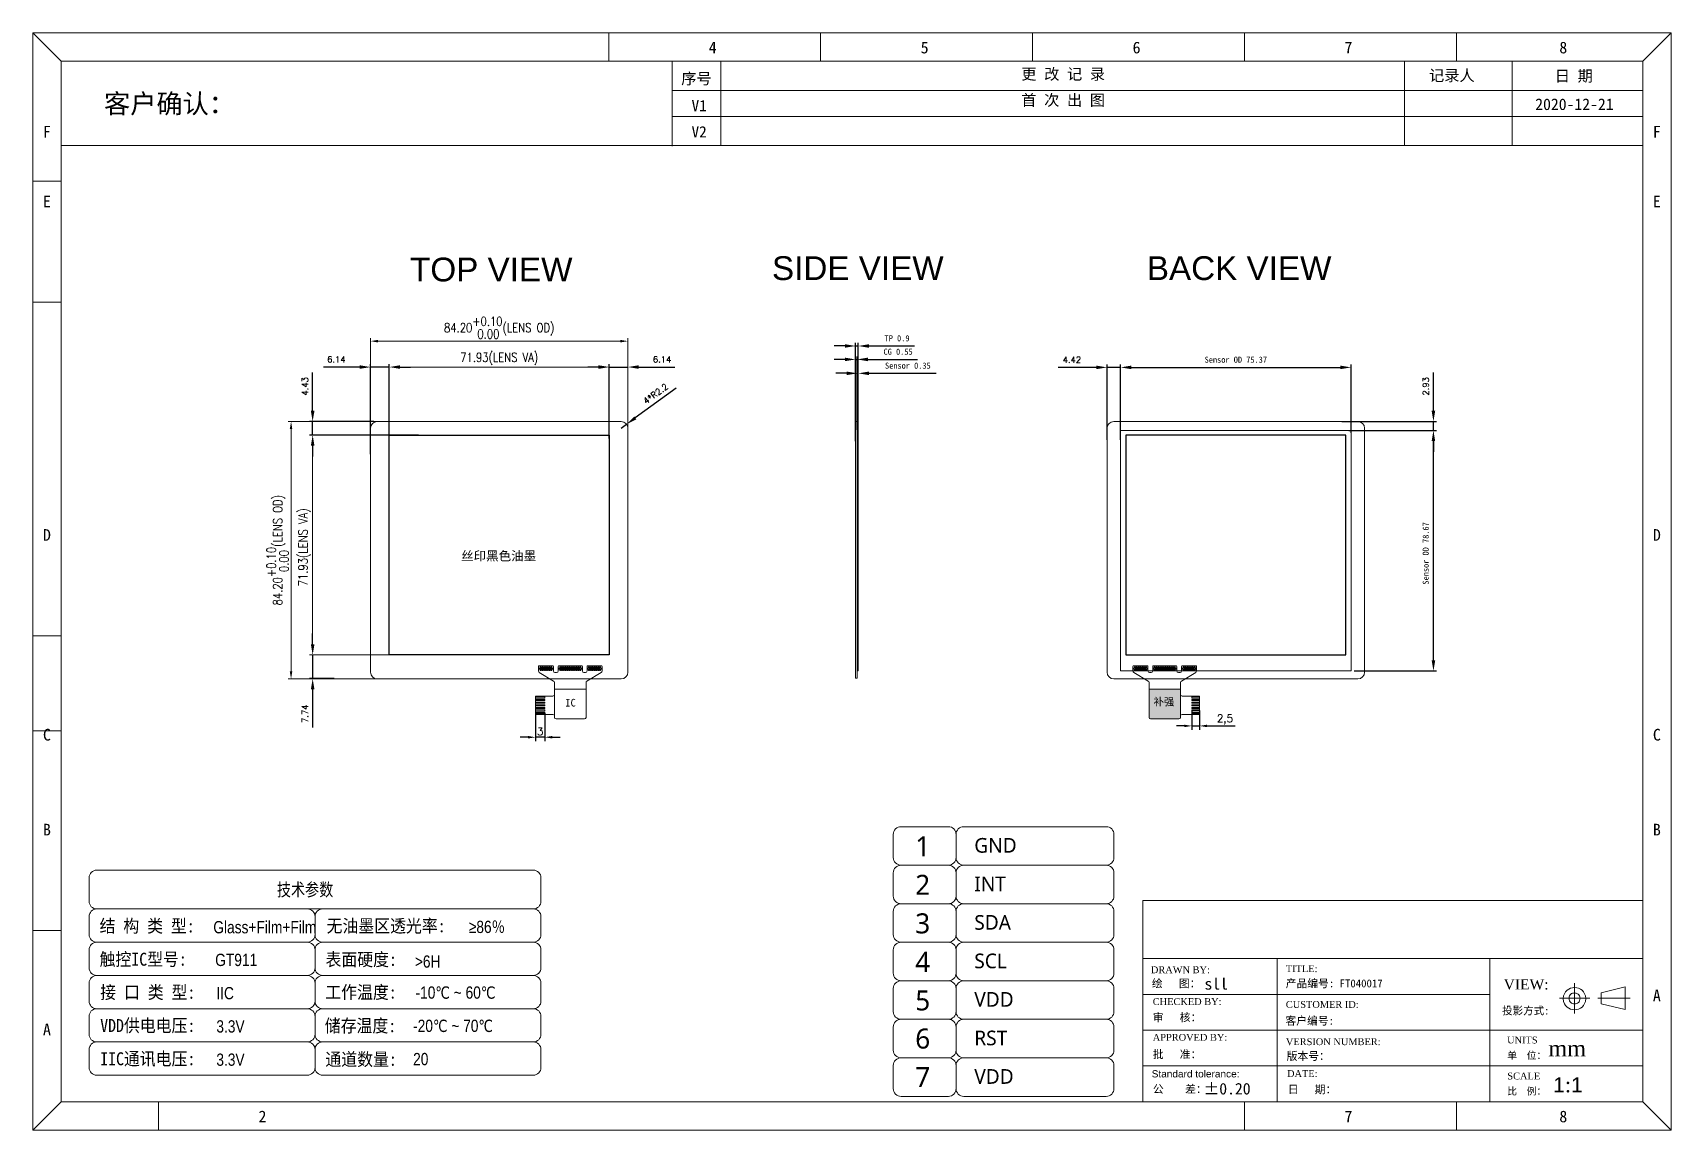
# Model space of a CAD drawing. Header units: millimetres. Extents: x 427 to 2444, y 137 to 817.
# Drawn here: x 427 to 963, y 137 to 496 of the extents above; entities that cross this region are included whole.
import ezdxf
from ezdxf.enums import TextEntityAlignment as Align

# ---------------------------------------------------------------- set-up
doc = ezdxf.new("R2010")
doc.units = ezdxf.units.MM
for name, color, linetype in [('DIM', 4, 'Continuous'), ('LCD_FPC', 22, 'Continuous'), ('SPEC', 2, 'Continuous'), ('TX Ag', 11, 'Continuous')]:
    doc.layers.add(name, color=color, linetype=linetype)
doc.styles.add('Arial', font='arial.ttf')
doc.styles.add('BTD-#1', font='')
doc.styles.add('ROMANS', font='romans.shx', dxfattribs={"width": 0.8})
doc.styles.get("Standard").update_dxf_attribs({"font": 'txt', "bigfont": 'gbcbig.shx'})
doc.styles.add('STYLE1', font='')
doc.styles.add('TXDT300A-S2(TP)$0$STANDARD', font='')
doc.styles.add('txt', font='simhei.ttf')
doc.styles.add('y', font='arial.ttf', dxfattribs={"width": 0.8})
doc.styles.add('宋体', font='')
doc.styles.get('BTD-#1').set_extended_font_data('Microsoft YaHei Light')
doc.styles.get('STYLE1').set_extended_font_data('Bookman Old Style')
doc.styles.get('TXDT300A-S2(TP)$0$STANDARD').set_extended_font_data('SimSun')
doc.styles.get('宋体').set_extended_font_data('宋体')
doc.dimstyles.new('AM_ISO', dxfattribs={"dimtxt": 2, "dimasz": 3.5, "dimexe": 1, "dimexo": 1, "dimgap": 1.5, "dimtad": 1, "dimzin": 9, "dimdsep": 46, "dimtxsty": 'Standard', "dimcen": 0, "dimclrd": 256, "dimclre": 256, "dimclrt": 256, "dimadec": 0, "dimazin": 2, "dimtp": 0.1, "dimtm": 0.1, "dimtfac": 1, "dimtmove": 0, "dimatfit": 3, "dimfxl": 1, "dimtolj": 1, "dimlwd": -1, "dimlwe": -1, "dimarcsym": 1})
doc.dimstyles.new('ISO-25', dxfattribs={"dimtxt": 2.5, "dimasz": 2.5, "dimexe": 1.25, "dimexo": 0.625, "dimtad": 1, "dimtxsty": 'Standard', "dimcen": 2.5, "dimadec": 0, "dimazin": 0, "dimtfac": 1, "dimtmove": 0, "dimatfit": 3, "dimfxl": 1, "dimarcsym": 0})
doc.dimstyles.new('ZX', dxfattribs={"dimtxt": 6, "dimasz": 2.5, "dimexe": 1, "dimexo": 0, "dimgap": 0.4, "dimtad": 1, "dimlfac": -1, "dimzin": 1, "dimdsep": 46, "dimtxsty": 'ROMANS', "dimcen": 2.5, "dimclre": 4, "dimadec": 0, "dimazin": 0, "dimtfac": 1, "dimtmove": 0, "dimatfit": 3, "dimfxl": 1, "dimtolj": 1, "dimtzin": 0, "dimlwd": 13, "dimlwe": 13, "dimarcsym": 0})
doc.dimstyles.new('ZX-0.2', dxfattribs={"dimtxt": 6, "dimasz": 2.5, "dimexe": 1, "dimexo": 0, "dimgap": 0.4, "dimtad": 1, "dimlfac": -1, "dimzin": 1, "dimdsep": 46, "dimtxsty": 'ROMANS', "dimcen": 2.5, "dimclre": 4, "dimadec": 0, "dimazin": 0, "dimtol": 1, "dimtm": 0.2, "dimtfac": 1, "dimtmove": 0, "dimatfit": 3, "dimfxl": 1, "dimtolj": 1, "dimtzin": 0, "dimlwd": 13, "dimlwe": 13, "dimarcsym": 1})

msp = doc.modelspace()

# ---------------------------------------------------------------- texts
at = {"lineweight": 0, "style": 'txt'}
for s, p in [('4', (649.23495, 490.97363)), ('5', (718.54075, 490.97363)), ('6', (787.84654, 490.97363)), ('7', (857.15234, 490.97363)), ('8', (927.41079, 490.97363)), ('F', (431.49713, 463.43844)), ('F', (958.00294, 463.43844)), ('E', (431.49713, 440.64852)), ('E', (958.00294, 440.64852)), ('D', (431.49713, 331.56303)), ('D', (958.00294, 331.56303)), ('C', (431.49713, 266.22424)), ('C', (958.00294, 266.22424)), ('B', (431.49713, 235.18191)), ('B', (958.00294, 235.18191)), ('A', (958.00294, 180.92049)), ('A', (431.49713, 169.84311)), ('2', (501.98791, 141.37362)), ('7', (857.15234, 141.37362)), ('8', (927.41079, 141.37362))]:
    msp.add_text(s, height=3.81916, dxfattribs=at).set_placement(p, align=Align.MIDDLE_CENTER)
at = {"lineweight": 0, "style": 'TXDT300A-S2(TP)$0$STANDARD'}
for s, p in [('V1', (642.31877, 469.04763)), ('V2', (642.31877, 460.50636))]:
    msp.add_text(s, height=3.652506, dxfattribs=at).set_placement(p, align=Align.BOTTOM_LEFT)
at = {"lineweight": 0, "ltscale": 0.5, "style": 'STYLE1'}
for s, height, p in [('DRAWN BY:', 2.243071, (792.53498, 189.34461)), ('VIEW:', 3.364606, (907.90775, 184.57979))]:
    msp.add_text(s, height=height, dxfattribs=at).set_placement(p, align=Align.MIDDLE_LEFT)
at = {"lineweight": 0, "style": 'STYLE1'}
for s, p in [('TITLE:', (836.67323, 189.70229)), ('CHECKED BY:', (793.14011, 178.9455)), ('CUSTOMER ID:', (836.67323, 178.00631)), ('APPROVED BY:', (793.14011, 167.24951))]:
    msp.add_text(s, height=2.243071, dxfattribs=at).set_placement(p, align=Align.MIDDLE_LEFT)
for s, p in [('VERSION NUMBER:', (836.68752, 164.69497)), ('DATE:', (837.06313, 154.29109))]:
    msp.add_text(s, height=2.243071, dxfattribs=at).set_placement(p)
at = {"lineweight": 0, "ltscale": 0.5, "style": 'STYLE1'}
for s, height, p in [('UNITS', 2.243071, (909.02932, 165.25742)), ('mm', 5.248786, (922.50537, 161.00477)), ('SCALE', 2.243071, (909.09944, 153.48247))]:
    msp.add_text(s, height=height, dxfattribs=at).set_placement(p)
at = {"lineweight": 0, "attachment_point": 1}
for s, insert, char_height, width, style in [('序号', (638.94045, 482.6363), 3.652506, 20.9732592, 'TXDT300A-S2(TP)$0$STANDARD'), ('更 改 记 录', (750.16131, 484.14238), 3.652506, 36.5802223, 'TXDT300A-S2(TP)$0$STANDARD'), ('记录人', (883.48135, 483.67557), 3.652506, 20.9732592, 'TXDT300A-S2(TP)$0$STANDARD'), ('日 期', (924.61974, 483.51225), 3.652506, 20.9732592, 'TXDT300A-S2(TP)$0$STANDARD'), ('客户确认：', (450.16541, 475.7466), 6.280422, 72.1251395, 'TXDT300A-S2(TP)$0$STANDARD'), ('补强', (793.39201, 278.24927), 2.5, 7.2994433, '宋体'), ('{\\fSimSun|b0|i0|c134|p54;产品编号: FT040017}', (836.63103, 186.1794), 2.5857177, 61.7392544, 'STYLE1'), ('{\\fSimSun|b0|i0|c134|p54;客户编号:}', (836.55197, 173.96552), 2.5857177, 61.7392544, 'STYLE1'), ('{\\fSimSun|b0|i0|c134|p54;版本号：}', (836.93044, 162.42581), 2.5857177, 61.7393298, 'STYLE1'), ('{\\fSimSun|b0|i0|c134|p54;日   期：}', (837.32155, 151.50829), 2.5857177, 61.7393298, 'STYLE1')]:
    msp.add_mtext(s, dxfattribs=dict(at, insert=insert, char_height=char_height, width=width, style=style))
at = {"color": 1, "lineweight": 0, "insert": (750.16131, 475.6011), "char_height": 3.652506, "width": 114.8161919, "attachment_point": 1, "style": 'TXDT300A-S2(TP)$0$STANDARD'}
msp.add_mtext('首 次 出 图 ', dxfattribs=at)
at = {"lineweight": 0, "attachment_point": 1}
for s, insert, char_height, width in [('{\\fSimSun|b0|i0|c0|p2;20\\fSimSun|b0|i0|c134|p2;20\\fSimSun|b0|i0|c0|p2;-\\fSimSun|b0|i0|c134|p2;12-21}', (918.22516, 474.30461), 3.7682531, 27.7014908), ('{\\fSimSun|b0|i0|c134|p54;sll}', (810.06018, 186.6239), 3.7682531, 39.3252191), ('{\\fArial|b0|i0|c0|p34;Standard tolerance: }', (792.79977, 156.49471), 2.3552131, 42.7900911), ('{\\fKaiTi_GB2312|b0|i0|c134|p49;\\C7;±0.20}', (809.77017, 152.33118), 3.7682531, 21.8313064)]:
    msp.add_mtext(s, dxfattribs=dict(at, insert=insert, char_height=char_height, width=width))
at = {"lineweight": 0, "ltscale": 0.5, "attachment_point": 1, "style": 'STYLE1'}
for s, insert, char_height, width in [('{\\fSimSun|b0|i0|c134|p54;绘   图：}', (792.87532, 186.1794), 2.5857177, 61.7392544), ('{\\fNSimSun|b0|i0|c134|p49;投影方式:}', (907.40234, 177.23926), 2.5194173, 60.1562701), ('{\\fSimSun|b0|i0|c134|p54;审   核：}', (793.17082, 175.07096), 2.5857177, 61.7392544), ('{\\fSimSun|b0|i0|c134|p54;批   准：}', (793.17082, 162.99155), 2.5857177, 61.7392544), ('{\\fNSimSun|b0|i0|c134|p49;单  位：}', (909.09223, 162.50724), 2.3327938, 55.7002501), ('{\\fSimSun|b0|i0|c134|p54;公    差：  }', (793.17082, 151.61023), 2.5857177, 61.7391803), ('{\\fNSimSun|b0|i0|c134|p49;比  例：}', (909.09223, 150.81125), 2.3327938, 55.7002501), ('{\\fArial|b0|i0|c0|p32;1}:{\\fArial|b0|i0|c0|p32;1}', (924.11127, 154.18923), 4.898692, 8.8518284)]:
    msp.add_mtext(s, dxfattribs=dict(at, insert=insert, char_height=char_height, width=width))
at = {"layer": 'DIM', "lineweight": 0, "style": 'BTD-#1'}
for s, height, p in [('1', 6.54432, (715.4802, 226.45868)), ('GND', 4.799171, (734.78097, 227.64387)), ('2', 6.54432, (715.4802, 213.85868)), ('INT', 4.799171, (734.78097, 215.04387)), ('3', 6.54432, (715.4802, 201.25868)), ('SDA', 4.799171, (734.78097, 202.44387)), ('4', 6.54432, (715.4802, 188.65868)), ('SCL', 4.799171, (734.78097, 189.84387)), ('5', 6.54432, (715.4802, 176.05868)), ('VDD', 4.799171, (734.78097, 177.24387)), ('6', 6.54432, (715.4802, 163.57354)), ('RST', 4.799171, (734.78097, 164.64387)), ('7', 6.54432, (715.4802, 150.97354)), ('VDD', 4.799171, (734.78097, 152.04387))]:
    msp.add_text(s, height=height, dxfattribs=at).set_placement(p)
at = {"layer": 'DIM', "lineweight": 0, "insert": (566.9474, 326.21362), "char_height": 3, "width": 32.347579, "attachment_point": 1, "style": '宋体'}
msp.add_mtext('丝印黑色油墨', dxfattribs=at)
at = {"layer": 'SPEC', "lineweight": 0, "style": 'Arial'}
for s, p in [('TOP VIEW', (550.25117, 414.48766)), ('SIDE VIEW', (668.61074, 414.93082)), ('BACK VIEW', (791.2054, 414.93082))]:
    msp.add_text(s, height=7.779305, dxfattribs=at).set_placement(p)
at = {"layer": 'SPEC', "lineweight": 0}
for s, height, style, width, p in [('技术参数', 4.227258, '宋体', 0.8, (506.69444, 213.45136)), ('结 构 类 型:', 4.227258, '宋体', 0.9, (448.71472, 201.56492)), ('Glass+Film+Film', 4.0181123, 'y', 0.8, (485.91842, 201.26234)), ('无油墨区透光率:', 4.227258, '宋体', 0.9, (522.9658, 201.59304)), ('≥86％', 4.018112, 'y', 0.8, (569.47104, 201.36554)), ('触控IC型号:', 4.227258, '宋体', 0.9, (448.71472, 190.68945)), ('GT911', 4.018112, 'y', 0.8, (486.52891, 190.56725)), ('表面硬度:', 4.227258, '宋体', 0.9, (522.60382, 190.61088)), ('>6H', 4.018112, 'y', 0.8, (551.82042, 190.03677)), ('接 口 类 型:', 4.227258, '宋体', 0.9, (448.92061, 179.88156)), ('IIC', 4.018112, 'y', 0.8, (486.90758, 179.69179)), ('工作温度:', 4.227258, '宋体', 0.9, (522.5368, 179.90324)), ('-10℃ ~ 60℃', 4.018112, 'y', 0.8, (552.04831, 179.89294)), ('VDD供电电压:', 4.227258, '宋体', 0.9, (448.92061, 169.0061)), ('3.3V', 4.018112, 'y', 0.8, (486.90758, 168.81632)), ('储存温度:', 4.227258, '宋体', 0.9, (522.37196, 168.93853)), ('-20℃ ~ 70℃', 4.018112, 'y', 0.8, (551.25508, 169.00737)), ('IIC通讯电压:', 4.227258, '宋体', 0.9, (448.92061, 158.13063)), ('3.3V', 4.018112, 'y', 0.8, (486.90758, 157.94086)), ('通道数量:', 4.227258, '宋体', 0.9, (522.5765, 157.94158)), ('20', 4.018112, 'y', 0.8, (551.25508, 158.13191))]:
    msp.add_text(s, height=height, dxfattribs=dict(at, style=style, width=width)).set_placement(p)
at = {"layer": 'SPEC', "lineweight": 0, "insert": (601.04251, 277.93656), "char_height": 2.5, "width": 7.3589834, "attachment_point": 1}
msp.add_mtext('{\\fSimSun|b0|i0|c134|p2;IC}', dxfattribs=at)

# ---------------------------------------------------------------- blocks, each defined once
blk = doc.blocks.new('*D1')
at = {"layer": 'Defpoints', "color": 0}
for p in [(696.5, 388.97), (695.95, 367.51), (696.5, 367.51)]:
    blk.add_point(p, dxfattribs=at)
at = {"layer": 'DIM'}
for p, q in [((692.45, 388.97), (688.95, 388.97)), ((695.95, 368.51), (695.95, 389.97)), ((695.95, 388.97), (696.5, 388.97)), ((696.5, 368.51), (696.5, 389.97)), ((700, 388.97), (716.24, 388.97))]:
    blk.add_line(p, q, dxfattribs=at)
for points in [[(692.45, 389.55), (692.45, 388.39), (695.95, 388.97)], [(700, 389.55), (700, 388.39), (696.5, 388.97)]]:
    blk.add_solid(points, dxfattribs=at)
at = {"layer": 'DIM', "lineweight": 0, "insert": (709.87, 391.48), "char_height": 2, "attachment_point": 5, "style": '宋体'}
blk.add_mtext('\\A1;CG 0.55', dxfattribs=at)
blk = doc.blocks.new('*D2')
at = {"layer": 'Defpoints', "color": 0}
for p in [(696.85, 384.42), (696.5, 364.91), (696.85, 364.91)]:
    blk.add_point(p, dxfattribs=at)
at = {"layer": 'DIM'}
for p, q in [((693, 384.42), (689.5, 384.42)), ((696.5, 365.91), (696.5, 385.42)), ((696.5, 384.42), (696.85, 384.42)), ((696.85, 365.91), (696.85, 385.42)), ((700.35, 384.42), (722.28, 384.42))]:
    blk.add_line(p, q, dxfattribs=at)
for points in [[(693, 385), (693, 383.83), (696.5, 384.42)], [(700.35, 385), (700.35, 383.83), (696.85, 384.42)]]:
    blk.add_solid(points, dxfattribs=at)
at = {"layer": 'DIM', "lineweight": 0, "insert": (713.06, 386.92), "char_height": 2, "attachment_point": 5, "style": '宋体'}
blk.add_mtext('\\A1;Sensor 0.35', dxfattribs=at)
blk = doc.blocks.new('*D3')
at = {"layer": 'Defpoints', "color": 0}
for p in [(696.85, 393.36), (695.95, 361.2), (696.85, 361.2)]:
    blk.add_point(p, dxfattribs=at)
at = {"layer": 'DIM'}
for p, q in [((692.45, 393.36), (688.95, 393.36)), ((695.95, 362.2), (695.95, 394.36)), ((695.95, 393.36), (696.85, 393.36)), ((696.85, 362.2), (696.85, 394.36)), ((700.35, 393.36), (715.19, 393.36))]:
    blk.add_line(p, q, dxfattribs=at)
for points in [[(692.45, 393.94), (692.45, 392.78), (695.95, 393.36)], [(700.35, 393.94), (700.35, 392.78), (696.85, 393.36)]]:
    blk.add_solid(points, dxfattribs=at)
at = {"layer": 'DIM', "lineweight": 0, "insert": (709.52, 395.87), "char_height": 2, "attachment_point": 5, "style": '宋体'}
blk.add_mtext('\\A1;TP 0.9', dxfattribs=at)
blk = doc.blocks.new('*D4')
at = {"layer": 'Defpoints', "color": 0}
for p in [(539.4, 368.67), (511.34, 284.47), (552.29, 284.47)]:
    blk.add_point(p, dxfattribs=at)
at = {"layer": 'DIM', "color": 4, "lineweight": 13}
for p, q in [((539.4, 368.67), (510.34, 368.67)), ((552.29, 284.47), (510.34, 284.47))]:
    blk.add_line(p, q, dxfattribs=at)
at = {"layer": 'DIM', "color": 0, "lineweight": 13}
blk.add_line((511.34, 366.17), (511.34, 286.97), dxfattribs=at)
at = {"layer": 'DIM', "color": 0}
for points in [[(510.92, 366.17), (511.75, 366.17), (511.34, 368.67)], [(510.92, 286.97), (511.75, 286.97), (511.34, 284.47)]]:
    blk.add_solid(points, dxfattribs=at)
at = {"layer": 'DIM', "color": 0, "lineweight": 0, "insert": (506.94, 326.57), "char_height": 3, "attachment_point": 5, "rotation": 90, "style": 'ROMANS'}
blk.add_mtext('\\A1;84.20\\S+0.10^  0.00;(LENS OD)', dxfattribs=at)
blk = doc.blocks.new('*D5')
at = {"layer": 'Defpoints', "color": 0}
for p in [(544.6, 364.24), (518.4, 292.31), (543.49, 292.31)]:
    blk.add_point(p, dxfattribs=at)
at = {"layer": 'DIM', "color": 4, "lineweight": 13}
for p, q in [((544.6, 364.24), (517.4, 364.24)), ((543.49, 292.31), (517.4, 292.31))]:
    blk.add_line(p, q, dxfattribs=at)
at = {"layer": 'DIM', "color": 0, "lineweight": 13}
blk.add_line((518.4, 361.74), (518.4, 294.81), dxfattribs=at)
at = {"layer": 'DIM', "color": 0}
for points in [[(517.99, 361.74), (518.82, 361.74), (518.4, 364.24)], [(517.99, 294.81), (518.82, 294.81), (518.4, 292.31)]]:
    blk.add_solid(points, dxfattribs=at)
at = {"layer": 'DIM', "color": 0, "lineweight": 0, "insert": (515.72, 327.51), "char_height": 3, "attachment_point": 5, "rotation": 90, "style": 'ROMANS'}
blk.add_mtext('\\A1;71.93(LENS VA)', dxfattribs=at)
blk = doc.blocks.new('*D6')
at = {"layer": 'Defpoints', "color": 0}
for p in [(621.52, 394.94), (537.32, 352.03), (621.52, 294.21)]:
    blk.add_point(p, dxfattribs=at)
at = {"layer": 'DIM', "color": 4, "lineweight": 13}
for p, q in [((537.32, 352.03), (537.32, 395.94)), ((621.52, 294.21), (621.52, 395.94))]:
    blk.add_line(p, q, dxfattribs=at)
at = {"layer": 'DIM', "color": 0, "lineweight": 13}
blk.add_line((539.82, 394.94), (619.02, 394.94), dxfattribs=at)
at = {"layer": 'DIM', "color": 0}
for points in [[(539.82, 395.36), (539.82, 394.52), (537.32, 394.94)], [(619.02, 395.36), (619.02, 394.52), (621.52, 394.94)]]:
    blk.add_solid(points, dxfattribs=at)
at = {"layer": 'DIM', "color": 0, "lineweight": 0, "insert": (579.42, 399.34), "char_height": 3, "attachment_point": 5, "style": 'ROMANS'}
blk.add_mtext('\\A1;84.20\\S+0.10^  0.00;(LENS OD)', dxfattribs=at)
blk = doc.blocks.new('*D7')
at = {"layer": 'Defpoints', "color": 0}
for p in [(615.38, 386.47), (615.38, 360.61), (543.45, 356.75)]:
    blk.add_point(p, dxfattribs=at)
at = {"layer": 'DIM', "color": 4, "lineweight": 13}
for p, q in [((543.45, 356.75), (543.45, 387.47)), ((615.38, 360.61), (615.38, 387.47))]:
    blk.add_line(p, q, dxfattribs=at)
at = {"layer": 'DIM', "color": 0, "lineweight": 13}
blk.add_line((545.95, 386.47), (612.88, 386.47), dxfattribs=at)
at = {"layer": 'DIM', "color": 0}
for points in [[(545.95, 386.89), (545.95, 386.05), (543.45, 386.47)], [(612.88, 386.89), (612.88, 386.05), (615.38, 386.47)]]:
    blk.add_solid(points, dxfattribs=at)
at = {"layer": 'DIM', "color": 0, "lineweight": 0, "insert": (579.42, 389.16), "char_height": 3, "attachment_point": 5, "style": 'ROMANS'}
blk.add_mtext('\\A1;71.93(LENS VA)', dxfattribs=at)
blk = doc.blocks.new('*D8')
at = {"layer": 'Defpoints', "color": 0}
for p in [(518.4, 368.67), (539.4, 368.67), (554.05, 364.24)]:
    blk.add_point(p, dxfattribs=at)
at = {"layer": 'DIM'}
for p, q in [((518.4, 372.17), (518.4, 384.67)), ((538.4, 368.67), (517.4, 368.67)), ((518.4, 364.24), (518.4, 368.67)), ((553.05, 364.24), (517.4, 364.24)), ((518.4, 360.74), (518.4, 357.24))]:
    blk.add_line(p, q, dxfattribs=at)
for points in [[(517.82, 372.17), (518.99, 372.17), (518.4, 368.67)], [(517.82, 360.74), (518.99, 360.74), (518.4, 364.24)]]:
    blk.add_solid(points, dxfattribs=at)
at = {"layer": 'DIM', "lineweight": 0, "insert": (515.9, 380.17), "char_height": 2, "attachment_point": 5, "rotation": 90}
blk.add_mtext('\\A1;4.43', dxfattribs=at)
blk = doc.blocks.new('*D9')
at = {"layer": 'Defpoints', "color": 0}
for p in [(518.4, 292.31), (518.4, 284.57), (526.46, 284.57)]:
    blk.add_point(p, dxfattribs=at)
at = {"layer": 'DIM'}
for p, q in [((518.4, 295.81), (518.4, 299.31)), ((518.4, 292.31), (518.4, 284.57)), ((525.46, 284.57), (517.4, 284.57)), ((518.4, 281.07), (518.4, 268.57))]:
    blk.add_line(p, q, dxfattribs=at)
for points in [[(517.82, 295.81), (518.99, 295.81), (518.4, 292.31)], [(517.82, 281.07), (518.99, 281.07), (518.4, 284.57)]]:
    blk.add_solid(points, dxfattribs=at)
at = {"layer": 'DIM', "lineweight": 0, "insert": (515.9, 273.07), "char_height": 2, "attachment_point": 5, "rotation": 90}
blk.add_mtext('\\A1;7.74', dxfattribs=at)
blk = doc.blocks.new('*D10')
at = {"layer": 'Defpoints', "color": 0}
for p in [(619.32, 366.47), (621.09, 367.77)]:
    blk.add_point(p, dxfattribs=at)
at = {"layer": 'DIM'}
for p, q in [((637.26, 379.55), (623.92, 369.83)), ((619.32, 366.47), (621.09, 367.77))]:
    blk.add_line(p, q, dxfattribs=at)
blk.add_solid([(623.58, 370.3), (624.27, 369.36), (621.09, 367.77)], dxfattribs=at)
at = {"layer": 'DIM', "lineweight": 0, "insert": (630.53, 377.74), "char_height": 2, "attachment_point": 5, "rotation": 36.0937}
blk.add_mtext('\\A1;4*R2.2', dxfattribs=at)
blk = doc.blocks.new('*D11')
at = {"layer": 'Defpoints', "color": 0}
for p in [(621.52, 386.47), (621.52, 386.47), (615.38, 362.1)]:
    blk.add_point(p, dxfattribs=at)
at = {"layer": 'DIM'}
for p, q in [((611.88, 386.47), (608.38, 386.47)), ((615.38, 363.1), (615.38, 387.47)), ((615.38, 386.47), (621.52, 386.47)), ((625.02, 386.47), (636.85, 386.47))]:
    blk.add_line(p, q, dxfattribs=at)
for points in [[(611.88, 387.05), (611.88, 385.89), (615.38, 386.47)], [(625.02, 387.05), (625.02, 385.89), (621.52, 386.47)]]:
    blk.add_solid(points, dxfattribs=at)
at = {"layer": 'DIM', "lineweight": 0, "insert": (632.68, 388.97), "char_height": 2, "attachment_point": 5}
blk.add_mtext('\\A1;6.14', dxfattribs=at)
blk = doc.blocks.new('*D12')
at = {"layer": 'Defpoints', "color": 0}
for p in [(537.32, 386.47), (537.32, 356.95), (543.45, 356.6)]:
    blk.add_point(p, dxfattribs=at)
at = {"layer": 'DIM'}
for p, q in [((533.82, 386.47), (521.98, 386.47)), ((537.32, 357.95), (537.32, 387.47)), ((543.45, 386.47), (537.32, 386.47)), ((543.45, 357.6), (543.45, 387.47)), ((546.95, 386.47), (550.45, 386.47))]:
    blk.add_line(p, q, dxfattribs=at)
for points in [[(533.82, 387.05), (533.82, 385.89), (537.32, 386.47)], [(546.95, 387.05), (546.95, 385.89), (543.45, 386.47)]]:
    blk.add_solid(points, dxfattribs=at)
at = {"layer": 'DIM', "lineweight": 0, "insert": (526.15, 388.97), "char_height": 2, "attachment_point": 5}
blk.add_mtext('\\A1;6.14', dxfattribs=at)
blk = doc.blocks.new('*D13')
at = {"layer": 'Defpoints', "color": 0}
for p in [(857.99, 386.36), (782.62, 363.99), (857.99, 363.99)]:
    blk.add_point(p, dxfattribs=at)
at = {"layer": 'DIM'}
for p, q in [((782.62, 364.99), (782.62, 387.36)), ((786.12, 386.36), (854.49, 386.36)), ((857.99, 364.99), (857.99, 387.36))]:
    blk.add_line(p, q, dxfattribs=at)
for points in [[(786.12, 386.95), (786.12, 385.78), (782.62, 386.36)], [(854.49, 386.95), (854.49, 385.78), (857.99, 386.36)]]:
    blk.add_solid(points, dxfattribs=at)
at = {"layer": 'DIM', "lineweight": 0, "insert": (820.31, 388.87), "char_height": 2, "attachment_point": 5, "style": '宋体'}
blk.add_mtext('\\A1;Sensor OD 75.37', dxfattribs=at)
blk = doc.blocks.new('*D14')
at = {"layer": 'Defpoints', "color": 0}
for p in [(856.31, 365.74), (884.94, 365.74), (857.99, 287.07)]:
    blk.add_point(p, dxfattribs=at)
at = {"layer": 'DIM'}
for p, q in [((857.31, 365.74), (885.94, 365.74)), ((884.94, 290.57), (884.94, 362.24)), ((858.99, 287.07), (885.94, 287.07))]:
    blk.add_line(p, q, dxfattribs=at)
for points in [[(884.35, 362.24), (885.52, 362.24), (884.94, 365.74)], [(884.35, 290.57), (885.52, 290.57), (884.94, 287.07)]]:
    blk.add_solid(points, dxfattribs=at)
at = {"layer": 'DIM', "lineweight": 0, "insert": (882.43, 325.53), "char_height": 2, "attachment_point": 5, "rotation": 90, "style": '宋体'}
blk.add_mtext('\\A1;Sensor OD 78.67', dxfattribs=at)
blk = doc.blocks.new('*D15')
at = {"layer": 'Defpoints', "color": 0}
for p in [(778.2, 386.36), (778.2, 361.68), (782.62, 361.68)]:
    blk.add_point(p, dxfattribs=at)
at = {"layer": 'DIM'}
for p, q in [((774.7, 386.36), (762.2, 386.36)), ((778.2, 362.68), (778.2, 387.36)), ((782.62, 386.36), (778.2, 386.36)), ((782.62, 362.68), (782.62, 387.36)), ((786.12, 386.36), (789.62, 386.36))]:
    blk.add_line(p, q, dxfattribs=at)
for points in [[(774.7, 386.95), (774.7, 385.78), (778.2, 386.36)], [(786.12, 386.95), (786.12, 385.78), (782.62, 386.36)]]:
    blk.add_solid(points, dxfattribs=at)
at = {"layer": 'DIM', "lineweight": 0, "insert": (766.7, 388.86), "char_height": 2, "attachment_point": 5}
blk.add_mtext('\\A1;4.42', dxfattribs=at)
blk = doc.blocks.new('*D16')
at = {"layer": 'Defpoints', "color": 0}
for p in [(853.96, 368.67), (857, 365.74), (884.94, 368.67)]:
    blk.add_point(p, dxfattribs=at)
at = {"layer": 'DIM'}
for p, q in [((884.94, 372.17), (884.94, 384.67)), ((854.96, 368.67), (885.94, 368.67)), ((858, 365.74), (885.94, 365.74)), ((884.94, 365.74), (884.94, 368.67)), ((884.94, 362.24), (884.94, 358.74))]:
    blk.add_line(p, q, dxfattribs=at)
for points in [[(884.35, 372.17), (885.52, 372.17), (884.94, 368.67)], [(884.35, 362.24), (885.52, 362.24), (884.94, 365.74)]]:
    blk.add_solid(points, dxfattribs=at)
at = {"layer": 'DIM', "lineweight": 0, "insert": (882.44, 380.17), "char_height": 2, "attachment_point": 5, "rotation": 90}
blk.add_mtext('\\A1;2.93', dxfattribs=at)
blk = doc.blocks.new('*D17')
at = {"layer": 'Defpoints', "color": 0}
for p in [(591.3, 273.97), (594.3, 273.97), (591.3, 265.4)]:
    blk.add_point(p, dxfattribs=at)
at = {"layer": 'SPEC', "color": 0, "lineweight": -2}
for p, q in [((591.3, 273.35), (591.3, 264.15)), ((594.3, 273.35), (594.3, 264.15)), ((588.8, 265.4), (586.3, 265.4)), ((594.3, 265.4), (591.3, 265.4)), ((596.8, 265.4), (599.3, 265.4))]:
    blk.add_line(p, q, dxfattribs=at)
at = {"layer": 'SPEC', "color": 0}
for points in [[(588.8, 265.82), (588.8, 264.98), (591.3, 265.4)], [(596.8, 265.82), (596.8, 264.98), (594.3, 265.4)]]:
    blk.add_solid(points, dxfattribs=at)
at = {"layer": 'SPEC', "color": 0, "lineweight": 0, "insert": (592.8, 267.28), "char_height": 2.5, "attachment_point": 5}
blk.add_mtext('3', dxfattribs=at)
blk = doc.blocks.new('*D18')
at = {"layer": 'Defpoints', "color": 0}
for p in [(805.92, 274.82), (808.42, 274.82), (808.42, 269.1)]:
    blk.add_point(p, dxfattribs=at)
at = {"layer": 'SPEC', "color": 0, "lineweight": -2}
for p, q in [((805.92, 274.2), (805.92, 267.85)), ((808.42, 274.2), (808.42, 267.85)), ((803.42, 269.1), (800.92, 269.1)), ((805.92, 269.1), (808.42, 269.1)), ((810.92, 269.1), (820.09, 269.1))]:
    blk.add_line(p, q, dxfattribs=at)
at = {"layer": 'SPEC', "color": 0}
for points in [[(803.42, 269.52), (803.42, 268.69), (805.92, 269.1)], [(810.92, 269.52), (810.92, 268.69), (808.42, 269.1)]]:
    blk.add_solid(points, dxfattribs=at)
at = {"layer": 'SPEC', "color": 0, "lineweight": 0, "insert": (816.76, 271.19), "char_height": 2.5, "attachment_point": 5}
blk.add_mtext('2,5', dxfattribs=at)

# ---------------------------------------------------------------- dimensions: what is measured, and where the dimension line sits
at = {"layer": 'DIM', "lineweight": 0}
for base, p1, p2, text, dimstyle, override, picture, middle in [((621.5164, 394.93854), (537.3164, 352.02992), (621.5164, 294.20505), '<>(LENS OD)', 'ZX-0.2', {"dimtxt": 3, "dimgap": 0.4, "dimtol": 1, "dimlim": 0, "dimtp": 0.1, "dimtm": 0}, '*D6', (579.4164, 394.93854)), ((615.3804, 386.46964), (543.4524, 356.74528), (615.3804, 360.60574), '<>(LENS VA)', 'ZX', {"dimtxt": 3}, '*D7', (579.4164, 386.46964))]:
    dim = msp.add_linear_dim(base=base, p1=p1, p2=p2, text=text, dimstyle=dimstyle, override=override, dxfattribs=at)
    dim.commit()
    dim.dimension.update_dxf_attribs({"geometry": picture, "text_midpoint": middle, "dimtype": 160})
for base, p1, p2, text, picture, middle in [((696.84845, 393.36037), (695.94845, 361.1959), (696.84845, 361.1959), 'TP 0.9', '*D3', (709.52164, 395.86595)), ((696.49845, 388.97001), (695.94845, 367.50765), (696.49845, 367.50765), 'CG 0.55', '*D1', (709.86996, 391.4756)), ((857.99464, 386.36462), (782.62464, 363.99044), (857.99464, 363.99044), 'Sensor OD <>', '*D13', (820.30964, 388.87021)), ((696.84845, 384.416), (696.49845, 364.90627), (696.84845, 364.90627), 'Sensor 0.35', '*D2', (713.06354, 386.92158))]:
    dim = msp.add_linear_dim(base=base, p1=p1, p2=p2, text=text, dimstyle='AM_ISO', override={"dimtxsty": '宋体', "dimfxl": 1.25}, dxfattribs=at)
    dim.commit()
    dim.dimension.update_dxf_attribs({"geometry": picture, "text_midpoint": middle})
for base, p1, p2, picture, middle in [((537.3164, 386.46964), (543.4524, 356.6007), (537.3164, 356.95084), '*D12', (526.14973, 388.96964)), ((621.5164, 386.46964), (615.3804, 362.09536), (621.5164, 386.46964), '*D11', (632.68306, 388.96964)), ((778.20464, 386.36462), (782.62464, 361.68094), (778.20464, 361.68094), '*D15', (766.70464, 388.86462))]:
    dim = msp.add_linear_dim(base=base, p1=p1, p2=p2, dimstyle='AM_ISO', override={"dimfxl": 1.25}, dxfattribs=at)
    dim.commit()
    dim.dimension.update_dxf_attribs({"geometry": picture, "text_midpoint": middle})
for base, p1, p2, picture, middle in [((518.40212, 368.67044), (554.04723, 364.23844), (539.40289, 368.67044), '*D8', (515.90212, 380.17044)), ((884.93548, 368.67044), (857.00353, 365.74044), (853.96164, 368.67044), '*D16', (882.43548, 380.17044)), ((518.40212, 284.57044), (518.40212, 292.31044), (526.45927, 284.57044), '*D9', (515.90212, 273.07044))]:
    dim = msp.add_linear_dim(base=base, p1=p1, p2=p2, angle=90, dimstyle='AM_ISO', override={"dimfxl": 1.25}, dxfattribs=at)
    dim.commit()
    dim.dimension.update_dxf_attribs({"geometry": picture, "text_midpoint": middle})
dim = msp.add_radius_dim(center=(619.3164, 366.47044), mpoint=(621.09412, 367.76648), text='4*<>', dimstyle='AM_ISO', override={"dimfxl": 1.25}, dxfattribs=at)
dim.commit()
dim.dimension.update_dxf_attribs({"geometry": '*D10', "text_midpoint": (630.53009, 377.73957)})
for base, p1, p2, text, dimstyle, override, picture, middle in [((511.33717, 284.47044), (539.40289, 368.67044), (552.29496, 284.47044), '<>(LENS OD)', 'ZX-0.2', {"dimtxt": 3, "dimgap": 0.4, "dimtol": 1, "dimlim": 0, "dimtp": 0.1, "dimtm": 0}, '*D4', (511.33717, 326.57044)), ((884.93548, 365.74044), (857.99464, 287.07044), (856.30525, 365.74044), 'Sensor OD <>', 'AM_ISO', {"dimtxsty": '宋体', "dimfxl": 1.25}, '*D14', (884.93548, 325.53044)), ((518.40212, 292.31044), (544.59682, 364.23844), (543.4914, 292.31044), '<>(LENS VA)', 'ZX', {"dimtxt": 3}, '*D5', (518.40212, 327.50545))]:
    dim = msp.add_linear_dim(base=base, p1=p1, p2=p2, angle=90, text=text, dimstyle=dimstyle, override=override, dxfattribs=at)
    dim.commit()
    dim.dimension.update_dxf_attribs({"geometry": picture, "text_midpoint": middle, "dimtype": 160})
at = {"layer": 'SPEC', "lineweight": 0}
for base, p1, p2, picture, middle in [((591.2964, 265.40053), (594.2964, 273.97044), (591.2964, 273.97044), '*D17', (592.7964, 267.27553)), ((808.42464, 269.10286), (805.92464, 274.82044), (808.42464, 274.82044), '*D18', (816.75797, 271.18619))]:
    dim = msp.add_linear_dim(base=base, p1=p1, p2=p2, dimstyle='ISO-25', override={"dimfxl": 0.3, "dimarcsym": 1}, dxfattribs=at)
    dim.commit()
    dim.dimension.update_dxf_attribs({"geometry": picture, "text_midpoint": middle})

# ---------------------------------------------------------------- hatches: boundary and pattern name
at = {"lineweight": 0}
h = msp.add_hatch(color=4, dxfattribs=at)
h.paths.add_polyline_path([(791.92464, 281.08044), (791.92464, 271.88044, 0.414213562), (792.42464, 271.38044), (801.72464, 271.38044, 0.414213562), (802.22464, 271.88044), (802.22464, 272.38044), (802.22464, 279.38044), (802.22464, 281.08044)])
h.paths.add_polyline_path([(792.76701, 278.87427), (800.84662, 278.87427), (800.84662, 274.37008), (792.76701, 274.37008)], flags=24)

# ---------------------------------------------------------------- linework, layer by layer
for p, q in [((615.22545, 495.80297), (615.22545, 486.46886)), ((684.53124, 495.80297), (684.53124, 486.46886)), ((753.83704, 495.80297), (753.83704, 486.46886)), ((823.14284, 495.80297), (823.14284, 486.46886)), ((892.44863, 495.80297), (892.44863, 486.46886)), ((635.96633, 458.74441), (635.96633, 486.46886)), ((651.84679, 458.931), (651.84679, 486.46886)), ((875.42478, 458.931), (875.42478, 486.46886)), ((910.63829, 458.931), (910.63829, 486.46886)), ((635.96633, 458.931), (635.96633, 477.00055)), ((635.96633, 476.94058), (953.37297, 476.94058)), ((635.96633, 468.39931), (953.37297, 468.39931)), ((436.20127, 458.931), (953.37297, 458.931)), ((695.94845, 368.67044), (696.49845, 368.67044)), ((695.94845, 368.67044), (695.94845, 284.67044)), ((696.49845, 368.67044), (696.49845, 284.67044)), ((696.84845, 365.74044), (696.84845, 287.07044)), ((695.94845, 284.67044), (696.49845, 284.67044)), ((426.86715, 267.54644), (436.20127, 267.54644)), ((953.37297, 239.90951), (953.37297, 201.02789)), ((426.86715, 202.20764), (436.20127, 202.20764)), ((864.19107, 192.9869), (789.85636, 192.9869)), ((833.88097, 192.9869), (833.88097, 146.20296)), ((864.19107, 192.9869), (953.37297, 192.9869)), ((928.64598, 182.71021), (928.08595, 182.15018)), ((929.20602, 183.04624), (928.64598, 182.71021)), ((929.76606, 183.38226), (929.20602, 183.04624)), ((930.4381, 183.49427), (929.76606, 183.38226)), ((931.11015, 183.60627), (930.4381, 183.49427)), ((931.11015, 175.0937), (931.11015, 184.95036)), ((931.78219, 183.49427), (931.11015, 183.60627)), ((932.34223, 183.38226), (931.78219, 183.49427)), ((933.01428, 183.04624), (932.34223, 183.38226)), ((933.57431, 182.71021), (933.01428, 183.04624)), ((934.02234, 182.15018), (933.57431, 182.71021)), ((947.68726, 183.71828), (939.84673, 181.81415)), ((947.68726, 176.32579), (947.68726, 183.71828)), ((903.36552, 181.29092), (789.85636, 181.29092)), ((926.18182, 180.02203), (936.03848, 180.02203)), ((927.52591, 180.80609), (927.4139, 179.91003)), ((927.4139, 179.91003), (927.52591, 179.01397)), ((927.74992, 181.47813), (927.52591, 180.80609)), ((927.52591, 179.01397), (927.74992, 178.22991)), ((928.08595, 182.15018), (927.74992, 181.47813)), ((927.74992, 178.22991), (928.08595, 177.66988)), ((928.08595, 177.66988), (928.64598, 177.10984)), ((928.64598, 177.10984), (929.20602, 176.77382)), ((929.43004, 180.80609), (929.31803, 180.47006)), ((929.31803, 180.47006), (929.31803, 180.02203)), ((929.31803, 180.02203), (929.31803, 179.574)), ((929.31803, 179.574), (929.43004, 179.23798)), ((929.65405, 181.14211), (929.43004, 180.80609)), ((929.43004, 179.23798), (929.65405, 178.90196)), ((929.87807, 181.36612), (929.65405, 181.14211)), ((929.65405, 178.90196), (929.87807, 178.67794)), ((930.10208, 181.59014), (929.87807, 181.36612)), ((929.87807, 178.67794), (930.10208, 178.45393)), ((930.4381, 181.70215), (930.10208, 181.59014)), ((930.10208, 178.45393), (930.4381, 178.34192)), ((930.77413, 181.70215), (930.4381, 181.70215)), ((930.4381, 178.34192), (930.77413, 178.22991)), ((931.11015, 181.81415), (930.77413, 181.70215)), ((930.77413, 178.22991), (931.11015, 178.22991)), ((931.44617, 181.70215), (931.11015, 181.81415)), ((931.11015, 178.22991), (931.44617, 178.22991)), ((931.67019, 181.70215), (931.44617, 181.70215)), ((931.44617, 178.22991), (931.78219, 178.34192)), ((932.00621, 181.47813), (931.67019, 181.70215)), ((931.78219, 178.34192), (932.00621, 178.45393)), ((932.23022, 181.36612), (932.00621, 181.47813)), ((932.00621, 178.45393), (932.34223, 178.67794)), ((932.45424, 181.14211), (932.23022, 181.36612)), ((932.34223, 178.67794), (932.56625, 178.90196)), ((932.67825, 180.80609), (932.45424, 181.14211)), ((932.56625, 178.90196), (932.67825, 179.23798)), ((932.79026, 180.47006), (932.67825, 180.80609)), ((932.67825, 179.23798), (932.79026, 179.574)), ((932.90227, 180.02203), (932.79026, 180.47006)), ((932.79026, 179.574), (932.90227, 180.02203)), ((933.01428, 176.77382), (933.57431, 177.10984)), ((933.57431, 177.10984), (934.02234, 177.66988)), ((934.35837, 181.47813), (934.02234, 182.15018)), ((934.02234, 177.66988), (934.35837, 178.34192)), ((934.69439, 180.80609), (934.35837, 181.47813)), ((934.35837, 178.34192), (934.69439, 179.01397)), ((934.8064, 179.91003), (934.69439, 180.80609)), ((934.69439, 179.01397), (934.8064, 179.91003)), ((938.72666, 180.02203), (949.25536, 180.02203)), ((939.84673, 181.81415), (939.84673, 181.81415)), ((939.84673, 181.81415), (939.84673, 178.22991)), ((939.84673, 178.22991), (947.68726, 176.32579)), ((929.20602, 176.77382), (929.76606, 176.43779)), ((929.76606, 176.43779), (930.4381, 176.32579)), ((930.4381, 176.32579), (931.11015, 176.21378)), ((931.11015, 176.21378), (931.78219, 176.32579)), ((931.78219, 176.32579), (932.34223, 176.43779)), ((932.34223, 176.43779), (933.01428, 176.77382)), ((864.19107, 169.59493), (789.85636, 169.59493)), ((864.19107, 169.59493), (917.99602, 169.59493)), ((864.19107, 157.89894), (789.85636, 157.89894)), ((864.19107, 157.89894), (953.37297, 157.89894)), ((467.97841, 146.20296), (467.97841, 136.86884)), ((823.14284, 146.20296), (823.14284, 136.86884)), ((892.44863, 146.20296), (892.44863, 136.86884))]:
    msp.add_line(p, q, dxfattribs=at)
for p, q in [((696.84845, 365.74044), (696.49845, 365.74044)), ((696.84845, 287.07044), (696.49845, 287.07044))]:
    msp.add_line(p, q)
at = {"lineweight": 0, "ltscale": 0.5}
for p, q in [((903.36552, 192.9869), (903.36552, 157.89894)), ((953.37297, 178.69181), (953.37297, 154.32517)), ((917.99602, 169.59493), (953.37297, 169.59493)), ((903.36552, 157.89894), (903.36552, 146.20296)), ((953.37297, 154.32517), (953.37297, 146.20296))]:
    msp.add_line(p, q, dxfattribs=at)
at = {"lineweight": 0}
for points in [[(426.86715, 136.86884), (962.70708, 136.86884), (962.70708, 495.80297), (426.86715, 495.80297)], [(436.20127, 146.20296), (436.20127, 486.46886), (953.37297, 486.46886), (953.37297, 146.20296)], [(591.2964, 278.22044), (591.2964, 278.57044), (594.2964, 278.57044), (594.2964, 278.22044)], [(591.2964, 278.22044), (591.2964, 278.57044), (594.2964, 278.57044), (594.2964, 278.22044)], [(591.2964, 277.37044), (591.2964, 277.72044), (594.2964, 277.72044), (594.2964, 277.37044)], [(591.2964, 277.37044), (591.2964, 277.72044), (594.2964, 277.72044), (594.2964, 277.37044)], [(591.2964, 276.52044), (591.2964, 276.87044), (594.2964, 276.87044), (594.2964, 276.52044)], [(591.2964, 276.52044), (591.2964, 276.87044), (594.2964, 276.87044), (594.2964, 276.52044)], [(591.2964, 275.67044), (591.2964, 276.02044), (594.2964, 276.02044), (594.2964, 275.67044)], [(591.2964, 275.67044), (591.2964, 276.02044), (594.2964, 276.02044), (594.2964, 275.67044)], [(591.2964, 274.82044), (591.2964, 275.17044), (594.2964, 275.17044), (594.2964, 274.82044)], [(591.2964, 274.82044), (591.2964, 275.17044), (594.2964, 275.17044), (594.2964, 274.82044)], [(591.2964, 273.97044), (591.2964, 274.32044), (594.2964, 274.32044), (594.2964, 273.97044)], [(591.2964, 273.12044), (591.2964, 273.47044), (594.2964, 273.47044), (594.2964, 273.12044)], [(808.42464, 278.22044), (808.42464, 278.57044), (805.92464, 278.57044), (805.92464, 278.22044)], [(808.42464, 277.37044), (808.42464, 277.72044), (805.92464, 277.72044), (805.92464, 277.37044)], [(808.42464, 276.52044), (808.42464, 276.87044), (805.92464, 276.87044), (805.92464, 276.52044)], [(808.42464, 275.67044), (808.42464, 276.02044), (805.92464, 276.02044), (805.92464, 275.67044)], [(808.42464, 274.82044), (808.42464, 275.17044), (805.92464, 275.17044), (805.92464, 274.82044)], [(808.42464, 274.03871), (808.42464, 274.38871), (805.92464, 274.38871), (805.92464, 274.03871)], [(808.42464, 273.18871), (808.42464, 273.53871), (805.92464, 273.53871), (805.92464, 273.18871)]]:
    msp.add_lwpolyline(points, close=True, dxfattribs=at)
for points in [[(436.20127, 486.46886), (426.86715, 495.80297)], [(953.37297, 486.46886), (962.70708, 495.80297)], [(426.86715, 447.29287), (436.20127, 447.29287)], [(426.86715, 407.67426), (436.20127, 407.67426)], [(426.86715, 298.58877), (436.20127, 298.58877)], [(607.7964, 281.08044), (597.4964, 281.08044)], [(597.4964, 272.38044), (597.4964, 279.38044)], [(791.92464, 281.08044), (802.22464, 281.08044)], [(802.22464, 272.38044), (802.22464, 279.38044)], [(436.20127, 146.20296), (426.86715, 136.86884)], [(953.37297, 146.20296), (962.70708, 136.86884)]]:
    msp.add_lwpolyline(points, dxfattribs=at)
at = {"color": 89, "lineweight": 0}
for points in [[(539.5164, 368.67044), (619.3164, 368.67044, -0.414213562), (621.5164, 366.47044), (621.5164, 286.67044, -0.414213562), (619.3164, 284.47044), (539.5164, 284.47044, -0.414213562), (537.3164, 286.67044), (537.3164, 366.47044, -0.414213562)], [(860.20464, 368.67044), (780.40464, 368.67044, 0.414213562), (778.20464, 366.47044), (778.20464, 286.67044, 0.414213562), (780.40464, 284.47044), (860.20464, 284.47044, 0.414213562), (862.40464, 286.67044), (862.40464, 366.47044, 0.414213562)]]:
    msp.add_lwpolyline(points, format="xyb", close=True, dxfattribs=at)
at = {"color": 1, "lineweight": 0}
msp.add_lwpolyline([(782.62464, 365.74044), (782.62464, 287.07044), (857.99464, 287.07044), (857.99464, 365.74044)], close=True, dxfattribs=at)
at = {"lineweight": 0}
for points in [[(591.4964, 272.88044, -0.414213562), (591.2964, 273.08044), (591.2964, 278.68044, -0.414213562), (591.4964, 278.88044), (596.9964, 278.88044, 0.414213562), (597.4964, 279.38044), (597.4964, 283.3425, 0.284450169), (597.21939, 283.79002), (592.52834, 286.62292, -0.284450169), (592.25133, 287.07044), (592.25133, 288.57044, -0.414213562), (592.45133, 288.77044), (596.95133, 288.77044, -0.414213562), (597.15133, 288.57044), (597.15133, 287.07044, 0.414213562), (597.65133, 286.57044), (598.20133, 286.57044, 0.414213562), (598.70133, 287.07044), (598.70133, 288.57044, -0.414213562), (598.90133, 288.77044), (606.40133, 288.77044, -0.414213562), (606.60133, 288.57044), (606.60133, 287.07044, 0.414213562), (607.10133, 286.57044), (607.65133, 286.57044, 0.414213562), (608.15133, 287.07044), (608.15133, 288.57044, -0.414213562), (608.35133, 288.77044), (612.85133, 288.77044, -0.414213562), (613.05133, 288.57044), (613.05133, 287.07044, -0.284450169), (612.77432, 286.62292), (608.07341, 283.79002, 0.284450169), (607.7964, 283.3425), (607.7964, 271.88044, -0.414213562), (607.2964, 271.38044), (597.9964, 271.38044, -0.414213562), (597.4964, 271.88044), (597.4964, 272.38044, 0.414213562), (596.9964, 272.88044)], [(808.22464, 272.88044, 0.414213562), (808.42464, 273.08044), (808.42464, 278.68044, 0.414213562), (808.22464, 278.88044), (802.72464, 278.88044, -0.414213562), (802.22464, 279.38044), (802.22464, 283.3425, -0.284450169), (802.50165, 283.79002), (807.1927, 286.62292, 0.284450169), (807.46971, 287.07044), (807.46971, 288.57044, 0.414213562), (807.26971, 288.77044), (802.76971, 288.77044, 0.414213562), (802.56971, 288.57044), (802.56971, 287.07044, -0.414213562), (802.06971, 286.57044), (801.51971, 286.57044, -0.414213562), (801.01971, 287.07044), (801.01971, 288.57044, 0.414213562), (800.81971, 288.77044), (793.31971, 288.77044, 0.414213562), (793.11971, 288.57044), (793.11971, 287.07044, -0.414213562), (792.61971, 286.57044), (792.06971, 286.57044, -0.414213562), (791.56971, 287.07044), (791.56971, 288.57044, 0.414213562), (791.36971, 288.77044), (786.86971, 288.77044, 0.414213562), (786.66971, 288.57044), (786.66971, 287.07044, 0.284450169), (786.94672, 286.62292), (791.64763, 283.79002, -0.284450169), (791.92464, 283.3425), (791.92464, 271.88044, 0.414213562), (792.42464, 271.38044), (801.72464, 271.38044, 0.414213562), (802.22464, 271.88044), (802.22464, 272.38044, -0.414213562), (802.72464, 272.88044)]]:
    msp.add_lwpolyline(points, format="xyb", close=True, dxfattribs=at)
at = {"lineweight": 0, "ltscale": 0.5}
msp.add_lwpolyline([(953.37297, 211.99288), (789.85636, 211.99288), (789.85636, 146.20296)], dxfattribs=at)
at = {"layer": 'DIM', "linetype": 'Continuous', "lineweight": 0}
msp.add_line((699.05485, 146.20296), (789.85636, 146.20296), dxfattribs=at)
at = {"layer": 'DIM', "lineweight": 0}
for points in [[(708.29891, 233.62967), (708.29891, 226.06967, 0.414213562), (710.81891, 223.54967), (726.29892, 223.54967, 0.414213562), (728.81892, 226.06967), (728.81892, 233.62967, 0.414213562), (726.29892, 236.14967), (710.81891, 236.14967, 0.414213562)], [(728.81892, 226.06967), (728.81892, 233.62967, -0.414213562), (731.33892, 236.14967), (777.94452, 236.14967, -0.414213562), (780.46452, 233.62967), (780.46452, 226.06967, -0.414213562), (777.94452, 223.54967), (731.33892, 223.54967, -0.414213562)], [(708.29891, 221.02967), (708.29891, 213.46967, 0.414213562), (710.81891, 210.94967), (726.29892, 210.94967, 0.414213562), (728.81892, 213.46967), (728.81892, 221.02967, 0.414213562), (726.29892, 223.54967), (710.81891, 223.54967, 0.414213562)], [(728.81892, 213.46967), (728.81892, 221.02967, -0.414213562), (731.33892, 223.54967), (777.94452, 223.54967, -0.414213562), (780.46452, 221.02967), (780.46452, 213.46967, -0.414213562), (777.94452, 210.94967), (731.33892, 210.94967, -0.414213562)], [(708.29891, 208.42967), (708.29891, 200.86967, 0.414213562), (710.81891, 198.34967), (726.29892, 198.34967, 0.414213562), (728.81892, 200.86967), (728.81892, 208.42967, 0.414213562), (726.29892, 210.94967), (710.81891, 210.94967, 0.414213562)], [(728.81892, 200.86967), (728.81892, 208.42967, -0.414213562), (731.33892, 210.94967), (777.94452, 210.94967, -0.414213562), (780.46452, 208.42967), (780.46452, 200.86967, -0.414213562), (777.94452, 198.34967), (731.33892, 198.34967, -0.414213562)], [(708.29891, 195.82967), (708.29891, 188.26967, 0.414213562), (710.81891, 185.74967), (726.29892, 185.74967, 0.414213562), (728.81892, 188.26967), (728.81892, 195.82967, 0.414213562), (726.29892, 198.34967), (710.81891, 198.34967, 0.414213562)], [(728.81892, 188.26967), (728.81892, 195.82967, -0.414213562), (731.33892, 198.34967), (777.94452, 198.34967, -0.414213562), (780.46452, 195.82967), (780.46452, 188.26967, -0.414213562), (777.94452, 185.74967), (731.33892, 185.74967, -0.414213562)], [(708.29891, 183.22967), (708.29891, 175.66967, 0.414213562), (710.81891, 173.14967), (726.29892, 173.14967, 0.414213562), (728.81892, 175.66967), (728.81892, 183.22967, 0.414213562), (726.29892, 185.74967), (710.81891, 185.74967, 0.414213562)], [(728.81892, 175.66967), (728.81892, 183.22967, -0.414213562), (731.33892, 185.74967), (777.94452, 185.74967, -0.414213562), (780.46452, 183.22967), (780.46452, 175.66967, -0.414213562), (777.94452, 173.14967), (731.33892, 173.14967, -0.414213562)], [(708.29891, 170.62967), (708.29891, 163.06967, 0.414213562), (710.81891, 160.54967), (726.29892, 160.54967, 0.414213562), (728.81892, 163.06967), (728.81892, 170.62967, 0.414213562), (726.29892, 173.14967), (710.81891, 173.14967, 0.414213562)], [(728.81892, 163.06967), (728.81892, 170.62967, -0.414213562), (731.33892, 173.14967), (777.94452, 173.14967, -0.414213562), (780.46452, 170.62967), (780.46452, 163.06967, -0.414213562), (777.94452, 160.54967), (731.33892, 160.54967, -0.414213562)], [(708.29891, 158.02967), (708.29891, 150.46967, 0.414213562), (710.81891, 147.94967), (726.29892, 147.94967, 0.414213562), (728.81892, 150.46967), (728.81892, 158.02967, 0.414213562), (726.29892, 160.54967), (710.81891, 160.54967, 0.414213562)], [(728.81892, 150.46967), (728.81892, 158.02967, -0.414213562), (731.33892, 160.54967), (777.94452, 160.54967, -0.414213562), (780.46452, 158.02967), (780.46452, 150.46967, -0.414213562), (777.94452, 147.94967), (731.33892, 147.94967, -0.414213562)]]:
    msp.add_lwpolyline(points, format="xyb", close=True, dxfattribs=at)
at = {"layer": 'LCD_FPC'}
for points in [[(543.4524, 364.23844), (615.3804, 364.23844), (615.3804, 292.31044), (543.4524, 292.31044)], [(856.26864, 364.23844), (784.34064, 364.23844), (784.34064, 292.31044), (856.26864, 292.31044)]]:
    msp.add_lwpolyline(points, close=True, dxfattribs=at)
at = {"layer": 'SPEC', "lineweight": 0}
for points in [[(447.79449, 221.93047), (590.54785, 221.93047, -0.414213562), (593.06027, 219.41804), (593.06027, 211.75411, -0.414213562), (590.54785, 209.24169), (447.79449, 209.24169, -0.414213562), (445.28207, 211.75411), (445.28207, 219.41804, -0.414213562)], [(447.79449, 209.24169), (516.65875, 209.24169, -0.414213562), (519.17117, 206.72927), (519.17117, 200.87865, -0.414213562), (516.65875, 198.36623), (447.79449, 198.36623, -0.414213562), (445.28207, 200.87865), (445.28207, 206.72927, -0.414213562)], [(521.68359, 209.24169), (590.54785, 209.24169, -0.414213562), (593.06027, 206.72927), (593.06027, 200.87865, -0.414213562), (590.54785, 198.36623), (521.68359, 198.36623, -0.414213562), (519.17117, 200.87865), (519.17117, 206.72927, -0.414213562)], [(447.79449, 198.36623), (516.65875, 198.36623, -0.414213562), (519.17117, 195.85381), (519.17117, 190.00319, -0.414213562), (516.65875, 187.49076), (447.79449, 187.49076, -0.414213562), (445.28207, 190.00319), (445.28207, 195.85381, -0.414213562)], [(521.68359, 198.36623), (590.54785, 198.36623, -0.414213562), (593.06027, 195.85381), (593.06027, 190.00319, -0.414213562), (590.54785, 187.49076), (521.68359, 187.49076, -0.414213562), (519.17117, 190.00319), (519.17117, 195.85381, -0.414213562)], [(447.79449, 187.49076), (516.65875, 187.49076, -0.414213562), (519.17117, 184.97834), (519.17117, 179.12772, -0.414213562), (516.65875, 176.6153), (447.79449, 176.6153, -0.414213562), (445.28207, 179.12772), (445.28207, 184.97834, -0.414213562)], [(521.68359, 187.49076), (590.54785, 187.49076, -0.414213562), (593.06027, 184.97834), (593.06027, 179.12772, -0.414213562), (590.54785, 176.6153), (521.68359, 176.6153, -0.414213562), (519.17117, 179.12772), (519.17117, 184.97834, -0.414213562)], [(447.79449, 176.6153), (516.65875, 176.6153, -0.414213562), (519.17117, 174.10288), (519.17117, 168.25226, -0.414213562), (516.65875, 165.73984), (447.79449, 165.73984, -0.414213562), (445.28207, 168.25226), (445.28207, 174.10288, -0.414213562)], [(521.68359, 176.6153), (590.54785, 176.6153, -0.414213562), (593.06027, 174.10288), (593.06027, 168.25226, -0.414213562), (590.54785, 165.73984), (521.68359, 165.73984, -0.414213562), (519.17117, 168.25226), (519.17117, 174.10288, -0.414213562)], [(447.79449, 165.73984), (516.65875, 165.73984, -0.414213562), (519.17117, 163.22742), (519.17117, 157.3768, -0.414213562), (516.65875, 154.86438), (447.79449, 154.86438, -0.414213562), (445.28207, 157.3768), (445.28207, 163.22742, -0.414213562)], [(521.68359, 165.73984), (590.54785, 165.73984, -0.414213562), (593.06027, 163.22742), (593.06027, 157.3768, -0.414213562), (590.54785, 154.86438), (521.68359, 154.86438, -0.414213562), (519.17117, 157.3768), (519.17117, 163.22742, -0.414213562)]]:
    msp.add_lwpolyline(points, format="xyb", close=True, dxfattribs=at)
at = {"layer": 'TX Ag', "lineweight": 0, "flags": 128}
for points in [[(592.75133, 288.47044), (592.75133, 287.97044), (592.45133, 287.97044), (592.45133, 287.67044), (592.75133, 287.67044), (592.75133, 287.27044), (593.05133, 287.27044), (593.05133, 288.47044), (592.75074, 288.47044)], [(593.35074, 288.47044), (593.65133, 288.47044), (593.65133, 287.27044), (593.35133, 287.27044), (593.35133, 288.47044)], [(593.95074, 288.47044), (594.25133, 288.47044), (594.25133, 287.27044), (593.95133, 287.27044), (593.95133, 288.47044)], [(594.55074, 288.47044), (594.85133, 288.47044), (594.85133, 287.27044), (594.55133, 287.27044), (594.55133, 288.47044)], [(595.15074, 288.47044), (595.45133, 288.47044), (595.45133, 287.27044), (595.15133, 287.27044), (595.15133, 288.47044)], [(595.75074, 288.47044), (596.05133, 288.47044), (596.05133, 287.27044), (595.75133, 287.27044), (595.75133, 288.47044)], [(596.35074, 288.47044), (596.65133, 288.47044), (596.65133, 287.97044), (596.95133, 287.97044), (596.95133, 287.67044), (596.65133, 287.67044), (596.65133, 287.27044), (596.35133, 287.27044), (596.35133, 288.47044)], [(599.20074, 288.47044), (599.50133, 288.47044), (599.50133, 287.27044), (599.20133, 287.27044), (599.20133, 287.67044), (598.90133, 287.67044), (598.90133, 287.97044), (599.20133, 287.97044), (599.20133, 288.47044)], [(599.80074, 288.47044), (600.10133, 288.47044), (600.10133, 287.27044), (599.80133, 287.27044), (599.80133, 288.47044)], [(600.40074, 288.47044), (600.70133, 288.47044), (600.70133, 287.27044), (600.40133, 287.27044), (600.40133, 288.47044)], [(601.00074, 288.47044), (601.30133, 288.47044), (601.30133, 287.27044), (601.00133, 287.27044), (601.00133, 288.47044)], [(601.60074, 288.47044), (601.90133, 288.47044), (601.90133, 287.27044), (601.60133, 287.27044), (601.60133, 288.47044)], [(602.20074, 288.47044), (602.50133, 288.47044), (602.50133, 287.27044), (602.20133, 287.27044), (602.20133, 288.47044)], [(602.80074, 288.47044), (603.10133, 288.47044), (603.10133, 287.27044), (602.80133, 287.27044), (602.80133, 288.47044)], [(603.40074, 288.47044), (603.70133, 288.47044), (603.70133, 287.27044), (603.40133, 287.27044), (603.40133, 288.47044)], [(604.00074, 288.47044), (604.30133, 288.47044), (604.30133, 287.27044), (604.00133, 287.27044), (604.00133, 288.47044)], [(604.60074, 288.47044), (604.90133, 288.47044), (604.90133, 287.27044), (604.60133, 287.27044), (604.60133, 288.47044)], [(605.20074, 288.47044), (605.50133, 288.47044), (605.50133, 287.27044), (605.20133, 287.27044), (605.20133, 288.47044)], [(605.80074, 288.47044), (606.10133, 288.47044), (606.10133, 287.97044), (606.40133, 287.97044), (606.40133, 287.67044), (606.10133, 287.67044), (606.10133, 287.27044), (605.80133, 287.27044), (605.80133, 288.47044)], [(608.65074, 288.47044), (608.95133, 288.47044), (608.95133, 287.27044), (608.65133, 287.27044), (608.65133, 287.67044), (608.35133, 287.67044), (608.35133, 287.97044), (608.65133, 287.97044), (608.65133, 288.47044)], [(609.25074, 288.47044), (609.55133, 288.47044), (609.55133, 287.27044), (609.25133, 287.27044), (609.25133, 288.47044)], [(609.85074, 288.47044), (610.15133, 288.47044), (610.15133, 287.27044), (609.85133, 287.27044), (609.85133, 288.47044)], [(610.45074, 288.47044), (610.75133, 288.47044), (610.75133, 287.27044), (610.45133, 287.27044), (610.45133, 288.47044)], [(611.05074, 288.47044), (611.35133, 288.47044), (611.35133, 287.27044), (611.05133, 287.27044), (611.05133, 288.47044)], [(611.65074, 288.47044), (611.95133, 288.47044), (611.95133, 287.27044), (611.65133, 287.27044), (611.65133, 288.47044)], [(612.25074, 288.47044), (612.55133, 288.47044), (612.55133, 287.97044), (612.85133, 287.97044), (612.85133, 287.67044), (612.55133, 287.67044), (612.55133, 287.27044), (612.25133, 287.27044), (612.25133, 288.47044)], [(787.47029, 288.47044), (787.16971, 288.47044), (787.16971, 287.97044), (786.86971, 287.97044), (786.86971, 287.67044), (787.16971, 287.67044), (787.16971, 287.27044), (787.46971, 287.27044), (787.46971, 288.47044)], [(788.07029, 288.47044), (787.76971, 288.47044), (787.76971, 287.27044), (788.06971, 287.27044), (788.06971, 288.47044)], [(788.67029, 288.47044), (788.36971, 288.47044), (788.36971, 287.27044), (788.66971, 287.27044), (788.66971, 288.47044)], [(789.27029, 288.47044), (788.96971, 288.47044), (788.96971, 287.27044), (789.26971, 287.27044), (789.26971, 288.47044)], [(789.87029, 288.47044), (789.56971, 288.47044), (789.56971, 287.27044), (789.86971, 287.27044), (789.86971, 288.47044)], [(790.47029, 288.47044), (790.16971, 288.47044), (790.16971, 287.27044), (790.46971, 287.27044), (790.46971, 288.47044)], [(791.07029, 288.47044), (790.76971, 288.47044), (790.76971, 287.27044), (791.06971, 287.27044), (791.06971, 287.67044), (791.36971, 287.67044), (791.36971, 287.97044), (791.06971, 287.97044), (791.06971, 288.47044)], [(793.92029, 288.47044), (793.61971, 288.47044), (793.61971, 287.97044), (793.31971, 287.97044), (793.31971, 287.67044), (793.61971, 287.67044), (793.61971, 287.27044), (793.91971, 287.27044), (793.91971, 288.47044)], [(794.52029, 288.47044), (794.21971, 288.47044), (794.21971, 287.27044), (794.51971, 287.27044), (794.51971, 288.47044)], [(795.12029, 288.47044), (794.81971, 288.47044), (794.81971, 287.27044), (795.11971, 287.27044), (795.11971, 288.47044)], [(795.72029, 288.47044), (795.41971, 288.47044), (795.41971, 287.27044), (795.71971, 287.27044), (795.71971, 288.47044)], [(796.32029, 288.47044), (796.01971, 288.47044), (796.01971, 287.27044), (796.31971, 287.27044), (796.31971, 288.47044)], [(796.92029, 288.47044), (796.61971, 288.47044), (796.61971, 287.27044), (796.91971, 287.27044), (796.91971, 288.47044)], [(797.52029, 288.47044), (797.21971, 288.47044), (797.21971, 287.27044), (797.51971, 287.27044), (797.51971, 288.47044)], [(798.12029, 288.47044), (797.81971, 288.47044), (797.81971, 287.27044), (798.11971, 287.27044), (798.11971, 288.47044)], [(798.72029, 288.47044), (798.41971, 288.47044), (798.41971, 287.27044), (798.71971, 287.27044), (798.71971, 288.47044)], [(799.32029, 288.47044), (799.01971, 288.47044), (799.01971, 287.27044), (799.31971, 287.27044), (799.31971, 288.47044)], [(799.92029, 288.47044), (799.61971, 288.47044), (799.61971, 287.27044), (799.91971, 287.27044), (799.91971, 288.47044)], [(800.52029, 288.47044), (800.21971, 288.47044), (800.21971, 287.27044), (800.51971, 287.27044), (800.51971, 287.67044), (800.81971, 287.67044), (800.81971, 287.97044), (800.51971, 287.97044), (800.51971, 288.47044)], [(803.37029, 288.47044), (803.06971, 288.47044), (803.06971, 287.97044), (802.76971, 287.97044), (802.76971, 287.67044), (803.06971, 287.67044), (803.06971, 287.27044), (803.36971, 287.27044), (803.36971, 288.47044)], [(803.97029, 288.47044), (803.66971, 288.47044), (803.66971, 287.27044), (803.96971, 287.27044), (803.96971, 288.47044)], [(804.57029, 288.47044), (804.26971, 288.47044), (804.26971, 287.27044), (804.56971, 287.27044), (804.56971, 288.47044)], [(805.17029, 288.47044), (804.86971, 288.47044), (804.86971, 287.27044), (805.16971, 287.27044), (805.16971, 288.47044)], [(805.77029, 288.47044), (805.46971, 288.47044), (805.46971, 287.27044), (805.76971, 287.27044), (805.76971, 288.47044)], [(806.37029, 288.47044), (806.06971, 288.47044), (806.06971, 287.27044), (806.36971, 287.27044), (806.36971, 288.47044)], [(806.96971, 288.47044), (806.96971, 287.97044), (807.26971, 287.97044), (807.26971, 287.67044), (806.96971, 287.67044), (806.96971, 287.27044), (806.66971, 287.27044), (806.66971, 288.47044), (806.97029, 288.47044)]]:
    msp.add_lwpolyline(points, dxfattribs=at)

msp.set_redraw_order([(e.dxf.handle, doc.entitydb.next_handle()) for e in msp.query("TEXT MTEXT ATTDEF DIMENSION ARC_DIMENSION")])  # texts and dimensions are drawn at this point

doc.saveas('drawing.dxf')
